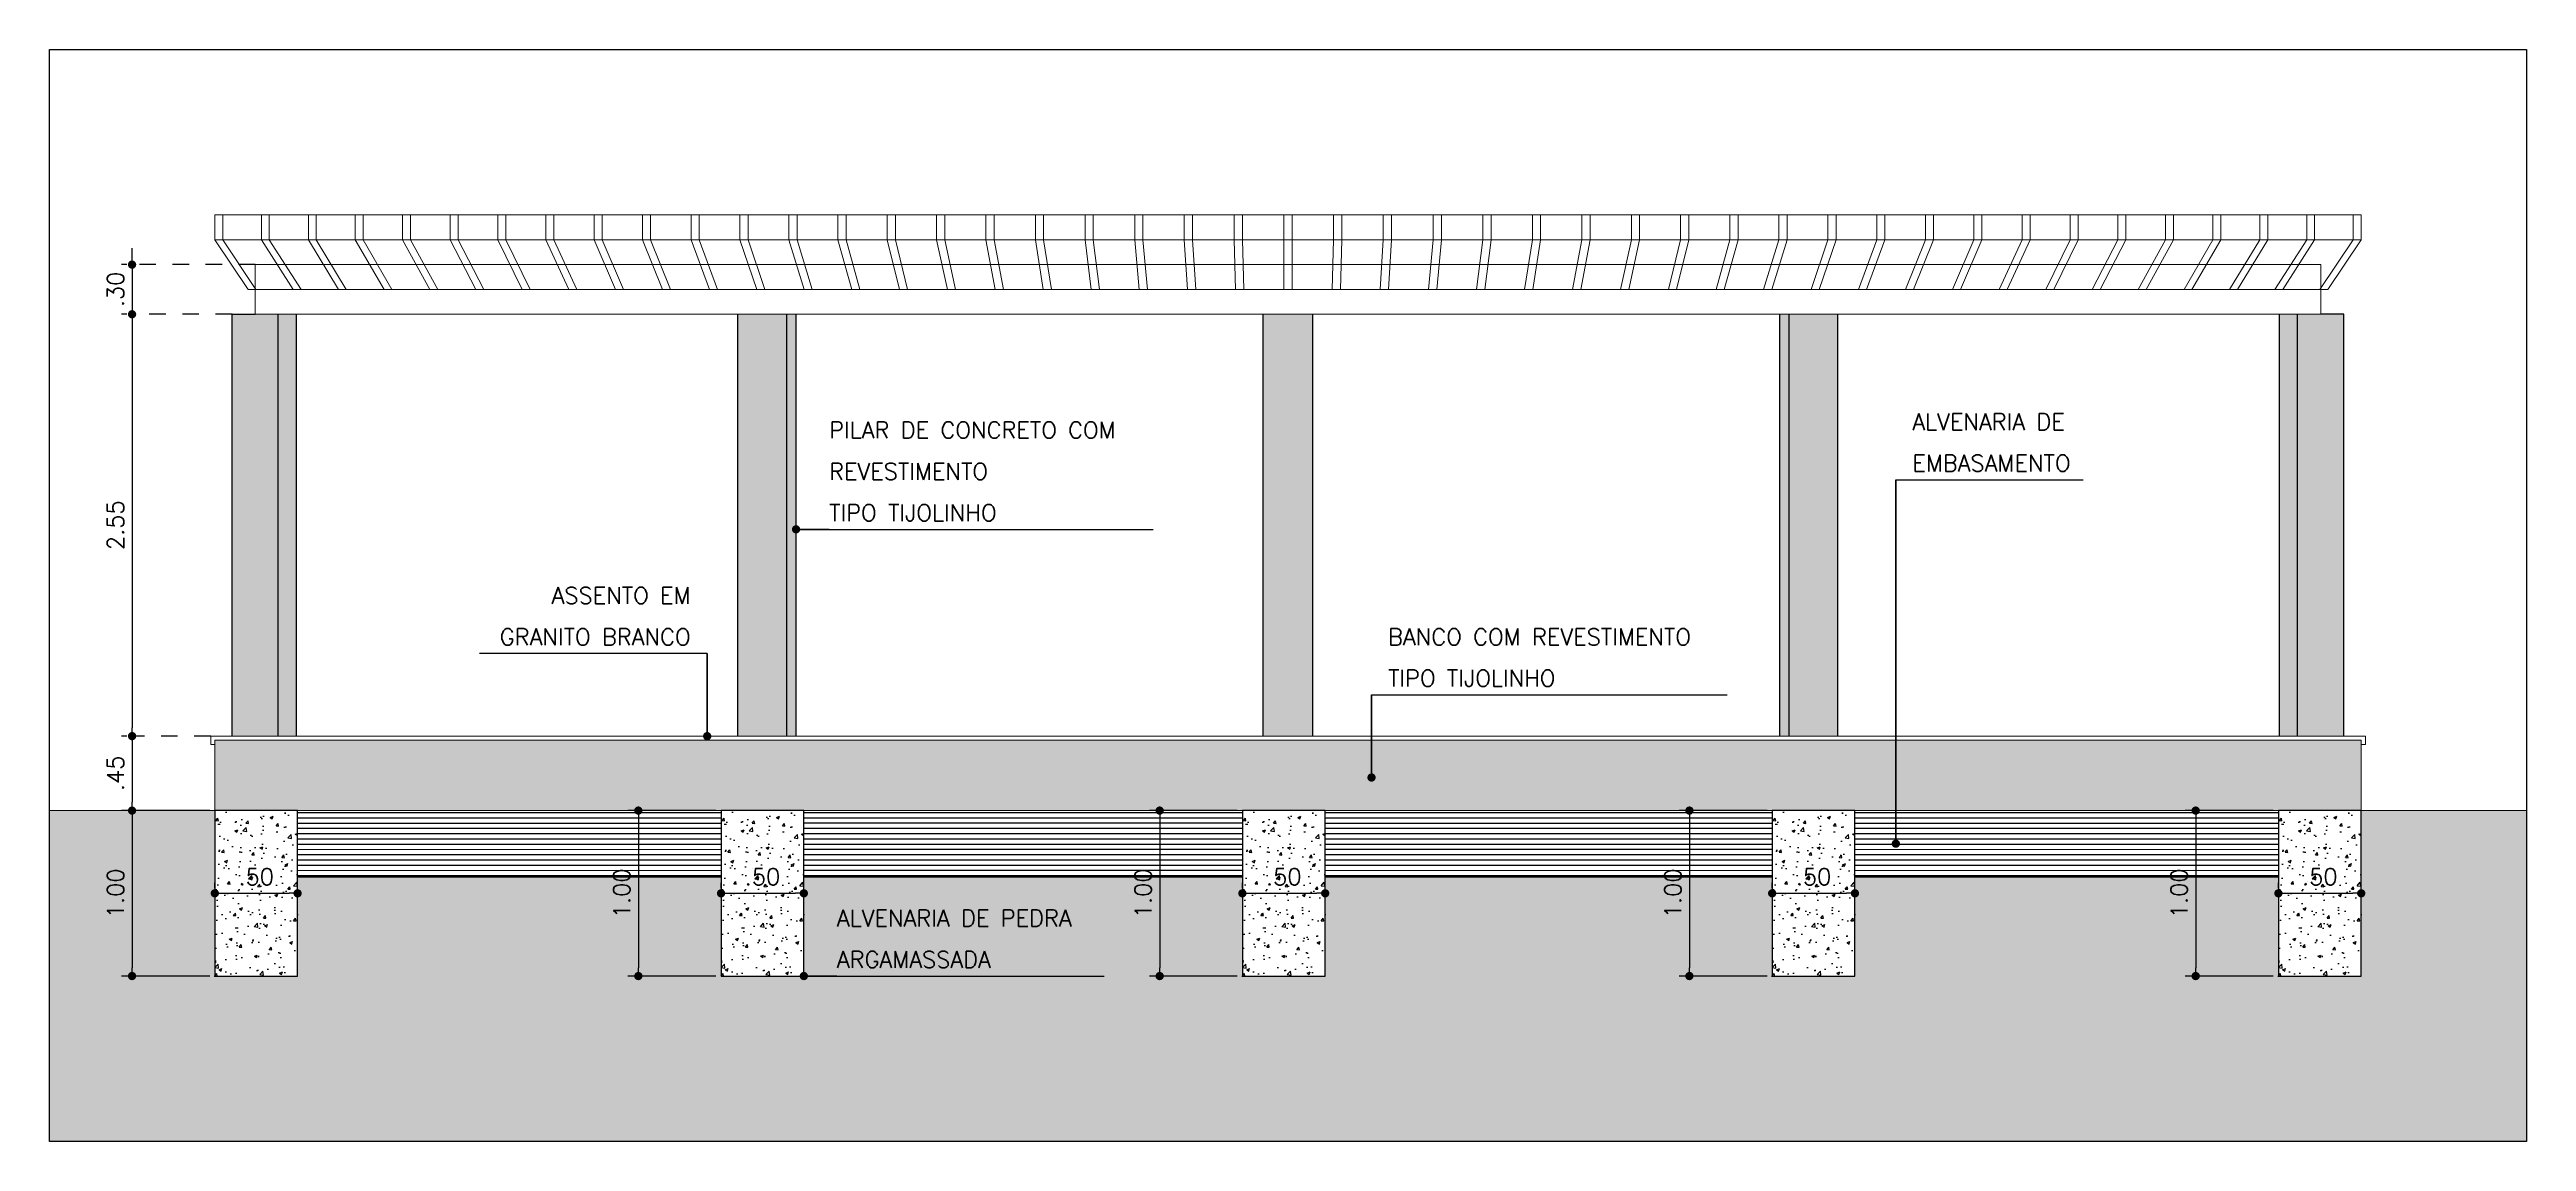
# Model space of a CAD drawing. Extents: x 387222 to 388513, y 9633222 to 9634061.
# Drawn here: x 387673.46 to 387688.43, y 9633426.39 to 9633432.99 of the extents above; entities that cross this region are included whole.
import ezdxf

# ---------------------------------------------------------------- set-up
doc = ezdxf.new("R2010")
doc.units = 0
doc.header["$LTSCALE"] = 0.049213
doc.header["$PDSIZE"] = -2.5
doc.linetypes.add('ACAD_PROJEÇÃO', pattern=[0.2, 0.1, -0.1])
doc.layers.get('Defpoints').update_dxf_attribs({"color": 8})
for name, color, linetype in [('AI-Cotas', 12, 'Continuous'), ('ARQ_VISTA01', 7, 'Continuous'), ('BANCO', 2, 'Continuous'), ('HACH', 8, 'Continuous'), ('HATCH CINZA SÓLIDO', 9, 'Continuous'), ('P6', 4, 'Continuous'), ('PROJEÇÃO', 8, 'ACAD_PROJEÇÃO')]:
    doc.layers.add(name, color=color, linetype=linetype)
doc.layers.add('PERGOLA', color=2, linetype='Continuous', lineweight=13)
doc.layers.add('VIGA', color=6, linetype='Continuous', lineweight=13)
doc.styles.add('RS50', font='romans.shx', dxfattribs={"height": 0.1})
doc.dimstyles.new('Cota 50', dxfattribs={"dimscale": 0.05, "dimtxt": 0.1, "dimasz": 1, "dimexe": 1.25, "dimexo": 0.625, "dimgap": 1, "dimtad": 1, "dimzin": 4, "dimdsep": 46, "dimtxsty": 'RS50', "dimblk": 'DOT', "dimcen": 0.1, "dimclrd": 12, "dimclre": 12, "dimclrt": 2, "dimadec": 0, "dimazin": 0, "dimtfac": 1, "dimtix": 1, "dimtmove": 0, "dimatfit": 3, "dimldrblk": 'DOT', "dimfxl": 1.25, "dimarcsym": 0})

# ---------------------------------------------------------------- blocks, each defined once
blk = doc.blocks.new('_Dot')
at = {"color": 0, "linetype": 'ByBlock', "lineweight": -2}
blk.add_line((-0.5, 0), (-1, 0), dxfattribs=at)
at = {"color": 0, "linetype": 'ByBlock', "const_width": 0.5}
blk.add_lwpolyline([(-0.25, 0, 1), (0.25, 0, 1)], format="xyb", close=True, dxfattribs=at)
blk = doc.blocks.new('*D255')
at = {"layer": 'AI-Cotas', "color": 12, "lineweight": -2, "transparency": 16777216}
for p, q in [((387673.931, 9633431.689), (387673.899, 9633431.689)), ((387673.962, 9633431.739), (387673.962, 9633431.789)), ((387673.962, 9633431.689), (387673.962, 9633431.389)), ((387673.931, 9633431.389), (387673.899, 9633431.389)), ((387673.962, 9633431.339), (387673.962, 9633431.289))]:
    blk.add_line(p, q, dxfattribs=at)
at = {"layer": 'Defpoints', "color": 0, "transparency": 16777216}
for p in [(387673.962, 9633431.689), (387673.962, 9633431.389), (387673.962, 9633431.389)]:
    blk.add_point(p, dxfattribs=at)
at = {"layer": 'AI-Cotas', "color": 12, "lineweight": -2, "transparency": 16777216, "xscale": 0.05, "yscale": 0.05, "zscale": 0.05}
for p, rotation in [((387673.962, 9633431.689), 270), ((387673.962, 9633431.389), 90)]:
    blk.add_blockref('_Dot', p, dxfattribs=dict(at, rotation=rotation))
at = {"layer": 'AI-Cotas', "color": 2, "transparency": 16777216, "insert": (387673.862, 9633431.539), "char_height": 0.1, "attachment_point": 5, "rotation": 90, "style": 'RS50'}
blk.add_mtext('.30', dxfattribs=at)
blk = doc.blocks.new('*D256')
at = {"layer": 'AI-Cotas', "color": 12, "lineweight": -2, "transparency": 16777216}
for p, q in [((387673.931, 9633431.389), (387673.899, 9633431.389)), ((387673.962, 9633431.339), (387673.962, 9633428.889)), ((387673.931, 9633428.839), (387673.899, 9633428.839))]:
    blk.add_line(p, q, dxfattribs=at)
at = {"layer": 'Defpoints', "color": 0, "transparency": 16777216}
for p in [(387673.962, 9633431.389), (387673.962, 9633428.839), (387673.962, 9633428.839)]:
    blk.add_point(p, dxfattribs=at)
at = {"layer": 'AI-Cotas', "color": 12, "lineweight": -2, "transparency": 16777216, "xscale": 0.05, "yscale": 0.05, "zscale": 0.05}
for p, rotation in [((387673.962, 9633431.389), 90), ((387673.962, 9633428.839), 270)]:
    blk.add_blockref('_Dot', p, dxfattribs=dict(at, rotation=rotation))
at = {"layer": 'AI-Cotas', "color": 2, "transparency": 16777216, "insert": (387673.862, 9633430.114), "char_height": 0.1, "attachment_point": 5, "rotation": 90, "style": 'RS50'}
blk.add_mtext('2.55', dxfattribs=at)
blk = doc.blocks.new('*D257')
at = {"layer": 'AI-Cotas', "color": 12, "lineweight": -2, "transparency": 16777216}
for p, q in [((387673.931, 9633428.839), (387673.899, 9633428.839)), ((387673.962, 9633428.789), (387673.962, 9633428.439)), ((387673.931, 9633428.389), (387673.899, 9633428.389))]:
    blk.add_line(p, q, dxfattribs=at)
at = {"layer": 'Defpoints', "color": 0, "transparency": 16777216}
for p in [(387673.962, 9633428.839), (387673.962, 9633428.389), (387673.962, 9633428.389)]:
    blk.add_point(p, dxfattribs=at)
at = {"layer": 'AI-Cotas', "color": 12, "lineweight": -2, "transparency": 16777216, "xscale": 0.05, "yscale": 0.05, "zscale": 0.05}
for p, rotation in [((387673.962, 9633428.839), 90), ((387673.962, 9633428.389), 270)]:
    blk.add_blockref('_Dot', p, dxfattribs=dict(at, rotation=rotation))
at = {"layer": 'AI-Cotas', "color": 2, "transparency": 16777216, "insert": (387673.862, 9633428.614), "char_height": 0.1, "attachment_point": 5, "rotation": 90, "style": 'RS50'}
blk.add_mtext('.45', dxfattribs=at)
blk = doc.blocks.new('*D637')
at = {"layer": 'AI-Cotas', "color": 12, "lineweight": -2, "transparency": 16777216}
for p, q in [((387674.431, 9633428.389), (387673.899, 9633428.389)), ((387673.962, 9633428.339), (387673.962, 9633427.439)), ((387674.431, 9633427.389), (387673.899, 9633427.389))]:
    blk.add_line(p, q, dxfattribs=at)
at = {"layer": 'Defpoints', "color": 0, "transparency": 16777216}
for p in [(387674.462, 9633428.389), (387673.962, 9633427.389), (387674.462, 9633427.389)]:
    blk.add_point(p, dxfattribs=at)
at = {"layer": 'AI-Cotas', "color": 12, "lineweight": -2, "transparency": 16777216, "xscale": 0.05, "yscale": 0.05, "zscale": 0.05}
for p, rotation in [((387673.962, 9633428.389), 90), ((387673.962, 9633427.389), 270)]:
    blk.add_blockref('_Dot', p, dxfattribs=dict(at, rotation=rotation))
at = {"layer": 'AI-Cotas', "color": 2, "transparency": 16777216, "insert": (387673.862, 9633427.889), "char_height": 0.1, "attachment_point": 5, "rotation": 90, "style": 'RS50'}
blk.add_mtext('1.00', dxfattribs=at)
blk = doc.blocks.new('*D638')
at = {"layer": 'AI-Cotas', "color": 12, "lineweight": -2, "transparency": 16777216}
for p, q in [((387674.462, 9633427.92), (387674.462, 9633427.952)), ((387674.962, 9633427.92), (387674.962, 9633427.952)), ((387674.512, 9633427.889), (387674.912, 9633427.889))]:
    blk.add_line(p, q, dxfattribs=at)
at = {"layer": 'Defpoints', "color": 0, "transparency": 16777216}
for p in [(387674.462, 9633427.889), (387674.962, 9633427.889), (387674.962, 9633427.889)]:
    blk.add_point(p, dxfattribs=at)
at = {"layer": 'AI-Cotas', "color": 12, "lineweight": -2, "transparency": 16777216, "xscale": 0.05, "yscale": 0.05, "zscale": 0.05, "rotation": 180}
blk.add_blockref('_Dot', (387674.462, 9633427.889), dxfattribs=at)
at = {"layer": 'AI-Cotas', "color": 12, "lineweight": -2, "transparency": 16777216, "xscale": 0.05, "yscale": 0.05, "zscale": 0.05}
blk.add_blockref('_Dot', (387674.962, 9633427.889), dxfattribs=at)
at = {"layer": 'AI-Cotas', "color": 2, "transparency": 16777216, "insert": (387674.712, 9633427.989), "char_height": 0.1, "attachment_point": 5, "style": 'RS50'}
blk.add_mtext('.50', dxfattribs=at)
blk = doc.blocks.new('*D639')
at = {"layer": 'AI-Cotas', "color": 12, "lineweight": -2, "transparency": 16777216}
for p, q in [((387677.49, 9633428.389), (387676.958, 9633428.389)), ((387677.021, 9633428.339), (387677.021, 9633427.439)), ((387677.49, 9633427.389), (387676.958, 9633427.389))]:
    blk.add_line(p, q, dxfattribs=at)
at = {"layer": 'Defpoints', "color": 0, "transparency": 16777216}
for p in [(387677.521, 9633428.389), (387677.021, 9633427.389), (387677.521, 9633427.389)]:
    blk.add_point(p, dxfattribs=at)
at = {"layer": 'AI-Cotas', "color": 12, "lineweight": -2, "transparency": 16777216, "xscale": 0.05, "yscale": 0.05, "zscale": 0.05}
for p, rotation in [((387677.021, 9633428.389), 90), ((387677.021, 9633427.389), 270)]:
    blk.add_blockref('_Dot', p, dxfattribs=dict(at, rotation=rotation))
at = {"layer": 'AI-Cotas', "color": 2, "transparency": 16777216, "insert": (387676.921, 9633427.889), "char_height": 0.1, "attachment_point": 5, "rotation": 90, "style": 'RS50'}
blk.add_mtext('1.00', dxfattribs=at)
blk = doc.blocks.new('*D640')
at = {"layer": 'AI-Cotas', "color": 12, "lineweight": -2, "transparency": 16777216}
for p, q in [((387677.521, 9633427.92), (387677.521, 9633427.952)), ((387678.021, 9633427.92), (387678.021, 9633427.952)), ((387677.571, 9633427.889), (387677.971, 9633427.889))]:
    blk.add_line(p, q, dxfattribs=at)
at = {"layer": 'Defpoints', "color": 0, "transparency": 16777216}
for p in [(387677.521, 9633427.889), (387678.021, 9633427.889), (387678.021, 9633427.889)]:
    blk.add_point(p, dxfattribs=at)
at = {"layer": 'AI-Cotas', "color": 12, "lineweight": -2, "transparency": 16777216, "xscale": 0.05, "yscale": 0.05, "zscale": 0.05, "rotation": 180}
blk.add_blockref('_Dot', (387677.521, 9633427.889), dxfattribs=at)
at = {"layer": 'AI-Cotas', "color": 12, "lineweight": -2, "transparency": 16777216, "xscale": 0.05, "yscale": 0.05, "zscale": 0.05}
blk.add_blockref('_Dot', (387678.021, 9633427.889), dxfattribs=at)
at = {"layer": 'AI-Cotas', "color": 2, "transparency": 16777216, "insert": (387677.771, 9633427.989), "char_height": 0.1, "attachment_point": 5, "style": 'RS50'}
blk.add_mtext('.50', dxfattribs=at)
blk = doc.blocks.new('*D641')
at = {"layer": 'AI-Cotas', "color": 12, "lineweight": -2, "transparency": 16777216}
for p, q in [((387680.64, 9633428.389), (387680.109, 9633428.389)), ((387680.171, 9633428.339), (387680.171, 9633427.439)), ((387680.64, 9633427.389), (387680.109, 9633427.389))]:
    blk.add_line(p, q, dxfattribs=at)
at = {"layer": 'Defpoints', "color": 0, "transparency": 16777216}
for p in [(387680.671, 9633428.389), (387680.171, 9633427.389), (387680.671, 9633427.389)]:
    blk.add_point(p, dxfattribs=at)
at = {"layer": 'AI-Cotas', "color": 12, "lineweight": -2, "transparency": 16777216, "xscale": 0.05, "yscale": 0.05, "zscale": 0.05}
for p, rotation in [((387680.171, 9633428.389), 90), ((387680.171, 9633427.389), 270)]:
    blk.add_blockref('_Dot', p, dxfattribs=dict(at, rotation=rotation))
at = {"layer": 'AI-Cotas', "color": 2, "transparency": 16777216, "insert": (387680.071, 9633427.889), "char_height": 0.1, "attachment_point": 5, "rotation": 90, "style": 'RS50'}
blk.add_mtext('1.00', dxfattribs=at)
blk = doc.blocks.new('*D642')
at = {"layer": 'AI-Cotas', "color": 12, "lineweight": -2, "transparency": 16777216}
for p, q in [((387680.671, 9633427.92), (387680.671, 9633427.952)), ((387681.171, 9633427.92), (387681.171, 9633427.952)), ((387680.721, 9633427.889), (387681.121, 9633427.889))]:
    blk.add_line(p, q, dxfattribs=at)
at = {"layer": 'Defpoints', "color": 0, "transparency": 16777216}
for p in [(387680.671, 9633427.889), (387681.171, 9633427.889), (387681.171, 9633427.889)]:
    blk.add_point(p, dxfattribs=at)
at = {"layer": 'AI-Cotas', "color": 12, "lineweight": -2, "transparency": 16777216, "xscale": 0.05, "yscale": 0.05, "zscale": 0.05, "rotation": 180}
blk.add_blockref('_Dot', (387680.671, 9633427.889), dxfattribs=at)
at = {"layer": 'AI-Cotas', "color": 12, "lineweight": -2, "transparency": 16777216, "xscale": 0.05, "yscale": 0.05, "zscale": 0.05}
blk.add_blockref('_Dot', (387681.171, 9633427.889), dxfattribs=at)
at = {"layer": 'AI-Cotas', "color": 2, "transparency": 16777216, "insert": (387680.921, 9633427.989), "char_height": 0.1, "attachment_point": 5, "style": 'RS50'}
blk.add_mtext('.50', dxfattribs=at)
blk = doc.blocks.new('*D643')
at = {"layer": 'AI-Cotas', "color": 12, "lineweight": -2, "transparency": 16777216}
for p, q in [((387683.841, 9633428.389), (387683.309, 9633428.389)), ((387683.372, 9633428.339), (387683.372, 9633427.439)), ((387683.841, 9633427.389), (387683.309, 9633427.389))]:
    blk.add_line(p, q, dxfattribs=at)
at = {"layer": 'Defpoints', "color": 0, "transparency": 16777216}
for p in [(387683.872, 9633428.389), (387683.372, 9633427.389), (387683.872, 9633427.389)]:
    blk.add_point(p, dxfattribs=at)
at = {"layer": 'AI-Cotas', "color": 12, "lineweight": -2, "transparency": 16777216, "xscale": 0.05, "yscale": 0.05, "zscale": 0.05}
for p, rotation in [((387683.372, 9633428.389), 90), ((387683.372, 9633427.389), 270)]:
    blk.add_blockref('_Dot', p, dxfattribs=dict(at, rotation=rotation))
at = {"layer": 'AI-Cotas', "color": 2, "transparency": 16777216, "insert": (387683.272, 9633427.889), "char_height": 0.1, "attachment_point": 5, "rotation": 90, "style": 'RS50'}
blk.add_mtext('1.00', dxfattribs=at)
blk = doc.blocks.new('*D644')
at = {"layer": 'AI-Cotas', "color": 12, "lineweight": -2, "transparency": 16777216}
for p, q in [((387683.872, 9633427.92), (387683.872, 9633427.952)), ((387684.372, 9633427.92), (387684.372, 9633427.952)), ((387683.922, 9633427.889), (387684.322, 9633427.889))]:
    blk.add_line(p, q, dxfattribs=at)
at = {"layer": 'Defpoints', "color": 0, "transparency": 16777216}
for p in [(387683.872, 9633427.889), (387684.372, 9633427.889), (387684.372, 9633427.889)]:
    blk.add_point(p, dxfattribs=at)
at = {"layer": 'AI-Cotas', "color": 12, "lineweight": -2, "transparency": 16777216, "xscale": 0.05, "yscale": 0.05, "zscale": 0.05, "rotation": 180}
blk.add_blockref('_Dot', (387683.872, 9633427.889), dxfattribs=at)
at = {"layer": 'AI-Cotas', "color": 12, "lineweight": -2, "transparency": 16777216, "xscale": 0.05, "yscale": 0.05, "zscale": 0.05}
blk.add_blockref('_Dot', (387684.372, 9633427.889), dxfattribs=at)
at = {"layer": 'AI-Cotas', "color": 2, "transparency": 16777216, "insert": (387684.122, 9633427.989), "char_height": 0.1, "attachment_point": 5, "style": 'RS50'}
blk.add_mtext('.50', dxfattribs=at)
blk = doc.blocks.new('*D645')
at = {"layer": 'AI-Cotas', "color": 12, "lineweight": -2, "transparency": 16777216}
for p, q in [((387686.9, 9633428.389), (387686.368, 9633428.389)), ((387686.431, 9633428.339), (387686.431, 9633427.439)), ((387686.9, 9633427.389), (387686.368, 9633427.389))]:
    blk.add_line(p, q, dxfattribs=at)
at = {"layer": 'Defpoints', "color": 0, "transparency": 16777216}
for p in [(387686.931, 9633428.389), (387686.431, 9633427.389), (387686.931, 9633427.389)]:
    blk.add_point(p, dxfattribs=at)
at = {"layer": 'AI-Cotas', "color": 12, "lineweight": -2, "transparency": 16777216, "xscale": 0.05, "yscale": 0.05, "zscale": 0.05}
for p, rotation in [((387686.431, 9633428.389), 90), ((387686.431, 9633427.389), 270)]:
    blk.add_blockref('_Dot', p, dxfattribs=dict(at, rotation=rotation))
at = {"layer": 'AI-Cotas', "color": 2, "transparency": 16777216, "insert": (387686.331, 9633427.889), "char_height": 0.1, "attachment_point": 5, "rotation": 90, "style": 'RS50'}
blk.add_mtext('1.00', dxfattribs=at)
blk = doc.blocks.new('*D646')
at = {"layer": 'AI-Cotas', "color": 12, "lineweight": -2, "transparency": 16777216}
for p, q in [((387686.931, 9633427.92), (387686.931, 9633427.952)), ((387687.431, 9633427.92), (387687.431, 9633427.952)), ((387686.981, 9633427.889), (387687.381, 9633427.889))]:
    blk.add_line(p, q, dxfattribs=at)
at = {"layer": 'Defpoints', "color": 0, "transparency": 16777216}
for p in [(387686.931, 9633427.889), (387687.431, 9633427.889), (387687.431, 9633427.889)]:
    blk.add_point(p, dxfattribs=at)
at = {"layer": 'AI-Cotas', "color": 12, "lineweight": -2, "transparency": 16777216, "xscale": 0.05, "yscale": 0.05, "zscale": 0.05, "rotation": 180}
blk.add_blockref('_Dot', (387686.931, 9633427.889), dxfattribs=at)
at = {"layer": 'AI-Cotas', "color": 12, "lineweight": -2, "transparency": 16777216, "xscale": 0.05, "yscale": 0.05, "zscale": 0.05}
blk.add_blockref('_Dot', (387687.431, 9633427.889), dxfattribs=at)
at = {"layer": 'AI-Cotas', "color": 2, "transparency": 16777216, "insert": (387687.181, 9633427.989), "char_height": 0.1, "attachment_point": 5, "style": 'RS50'}
blk.add_mtext('.50', dxfattribs=at)

msp = doc.modelspace()

# ---------------------------------------------------------------- hatches: boundary and pattern name
at = {"layer": 'ARQ_VISTA01'}
h = msp.add_hatch(dxfattribs=at)
h.set_pattern_fill('AR-B816C', color=256, scale=0.0005)
h.paths.add_polyline_path([(387674.845, 9633431.389), (387674.706, 9633431.389), (387674.566, 9633431.389), (387674.566, 9633428.839), (387674.845, 9633428.839)])
h.paths.add_polyline_path([(387674.955, 9633431.389), (387674.845, 9633431.389), (387674.845, 9633428.839), (387674.955, 9633428.839)])
h.paths.add_polyline_path([(387677.918, 9633431.389), (387677.623, 9633431.389), (387677.623, 9633428.839), (387677.918, 9633428.839)])
h.paths.add_polyline_path([(387677.974, 9633431.389), (387677.918, 9633431.389), (387677.918, 9633428.839), (387677.974, 9633428.839)])
h.paths.add_polyline_path([(387681.096, 9633431.389), (387680.796, 9633431.389), (387680.796, 9633428.839), (387681.096, 9633428.839)])
h.paths.add_polyline_path([(387683.975, 9633431.389), (387683.919, 9633431.389), (387683.919, 9633428.839), (387683.975, 9633428.839)])
h.paths.add_polyline_path([(387684.269, 9633431.389), (387683.975, 9633431.389), (387683.975, 9633428.839), (387684.269, 9633428.839)])
h.paths.add_polyline_path([(387687.047, 9633431.389), (387686.938, 9633431.389), (387686.938, 9633428.839), (387687.047, 9633428.839)])
h.paths.add_polyline_path([(387687.327, 9633431.389), (387687.187, 9633431.389), (387687.047, 9633431.389), (387687.047, 9633428.839), (387687.327, 9633428.839)])
h = msp.add_hatch(dxfattribs=at)
h.set_pattern_fill('AR-B816C', color=256, scale=0.0005)
h.paths.add_polyline_path([(387687.431, 9633428.814), (387674.462, 9633428.814), (387674.462, 9633428.389), (387687.431, 9633428.389)])
at = {"layer": 'HACH'}
h = msp.add_hatch(dxfattribs=at)
h.set_pattern_fill('AR-PARQ1', color=256, scale=0.001, angle=45)
h.set_pattern_definition([(135, (0, 0), (-0.431052293811, 3e-17), [0.3048, -0.3048]), (135, (0.03592, 0.03592), (-0.431052293811, 3e-17), [0.3048, -0.3048]), (135, (0.07184, 0.07184), (-0.431052293811, 3e-17), [0.3048, -0.3048]), (135, (0.10776, 0.10776), (-0.431052293811, 3e-17), [0.3048, -0.3048]), (135, (0.14368, 0.14368), (-0.431052293811, 3e-17), [0.3048, -0.3048]), (135, (0.1796, 0.1796), (-0.431052293811, 3e-17), [0.3048, -0.3048]), (135, (0.21553, 0.21553), (-0.431052293811, 3e-17), [0.3048, -0.3048]), (45, (-0.21553, 0.21553), (0.431052293811, -3e-17), [0.3048, -0.3048]), (45, (-0.25145, 0.25145), (0.431052293811, -3e-17), [0.3048, -0.3048]), (45, (-0.28737, 0.28737), (0.431052293811, -3e-17), [0.3048, -0.3048]), (45, (-0.3233, 0.3233), (0.431052293811, -3e-17), [0.3048, -0.3048]), (45, (-0.3592, 0.3592), (0.431052293811, -3e-17), [0.3048, -0.3048]), (45, (-0.39513, 0.39513), (0.431052293811, -3e-17), [0.3048, -0.3048]), (45, (-0.43105, 0.43105), (0.431052293811, -3e-17), [0.3048, -0.3048])])
h.paths.add_polyline_path([(387688.43, 9633428.389), (387687.431, 9633428.389), (387687.431, 9633427.389), (387686.931, 9633427.389), (387686.931, 9633427.989), (387684.372, 9633427.989), (387684.372, 9633427.389), (387683.872, 9633427.389), (387683.872, 9633427.989), (387681.171, 9633427.989), (387681.171, 9633427.389), (387680.671, 9633427.389), (387680.671, 9633427.989), (387678.021, 9633427.989), (387678.021, 9633427.389), (387677.521, 9633427.389), (387677.521, 9633427.989), (387674.962, 9633427.989), (387674.962, 9633427.389), (387674.462, 9633427.389), (387674.462, 9633428.389), (387673.463, 9633428.389), (387673.463, 9633426.389), (387688.43, 9633426.389)])
at = {"layer": 'HATCH CINZA SÓLIDO'}
h = msp.add_hatch(dxfattribs=at)
h.set_pattern_fill('AR-CONC', color=256, scale=0.001, style=0)
h.set_pattern_definition([(50, (387674.46192, 9633427.3891), (0.182185, -0.01594), [0.01905, -0.20955]), (355, (387674.46192, 9633427.3891), (-0.035243, 0.191057), [0.01524, -0.16764]), (100.451, (387674.4771, 9633427.38778), (0.146943, 0.175117), [0.01619, -0.17809]), (46.184, (387674.46192, 9633427.4399), (0.27108, -0.04204), [0.028575, -0.314325]), (96.636, (387674.4845, 9633427.4364), (0.237404, 0.247426), [0.024285, -0.267135]), (351.184, (387674.46192, 9633427.4399), (0.237405, 0.247425), [0.02286, -0.25146]), (21, (387674.48732, 9633427.4272), (0.151615, -0.102266), [0.01905, -0.20955]), (326, (387674.48732, 9633427.4272), (0.061802, 0.184188), [0.01524, -0.16764]), (71.451, (387674.49995, 9633427.41868), (0.213416, 0.081923), [0.01619, -0.17809]), (37.5, (387674.46192, 9633427.389106), (0.0030886, 0.084555), [0, -0.165608, 0, -0.17018, 0, -0.168275]), (7.5, (387674.46192, 9633427.38911), (0.06682, 0.1001806), [0, -0.097028, 0, -0.161798, 0, -0.064135]), (327.5, (387674.40528, 9633427.389106), (0.1355906, -0.0057287), [0, -0.0635, 0, -0.19812, 0, -0.26289]), (317.5, (387674.37988, 9633427.38911), (0.148129, 0.025426), [0, -0.08255, 0, -0.131572, 0, -0.18669])])
h.paths.add_polyline_path([(387674.962, 9633428.389), (387674.462, 9633428.389), (387674.462, 9633427.389), (387674.962, 9633427.389)])
h = msp.add_hatch(dxfattribs=at)
h.set_pattern_fill('ANSI31', color=256, scale=0.01, angle=315)
h.paths.add_polyline_path([(387677.521, 9633428.389), (387674.962, 9633428.389), (387674.962, 9633427.989), (387677.521, 9633427.989)])
h.paths.add_polyline_path([(387680.671, 9633428.389), (387678.021, 9633428.389), (387678.021, 9633427.989), (387680.671, 9633427.989)])
h.paths.add_polyline_path([(387683.872, 9633428.389), (387681.171, 9633428.389), (387681.171, 9633427.989), (387683.872, 9633427.989)])
h.paths.add_polyline_path([(387686.931, 9633428.389), (387684.372, 9633428.389), (387684.372, 9633427.989), (387686.931, 9633427.989)])
h = msp.add_hatch(dxfattribs=at)
h.set_pattern_fill('AR-CONC', color=256, scale=0.001, style=0)
h.set_pattern_definition([(50, (387677.52083, 9633427.3891), (0.182185, -0.01594), [0.01905, -0.20955]), (355, (387677.52083, 9633427.3891), (-0.035243, 0.191057), [0.01524, -0.16764]), (100.451, (387677.53602, 9633427.38778), (0.146943, 0.175117), [0.01619, -0.17809]), (46.184, (387677.52083, 9633427.4399), (0.27108, -0.04204), [0.028575, -0.314325]), (96.636, (387677.54342, 9633427.4364), (0.237404, 0.247426), [0.024285, -0.267135]), (351.184, (387677.52083, 9633427.4399), (0.237405, 0.247425), [0.02286, -0.25146]), (21, (387677.54623, 9633427.4272), (0.151615, -0.102266), [0.01905, -0.20955]), (326, (387677.54623, 9633427.4272), (0.061802, 0.184188), [0.01524, -0.16764]), (71.451, (387677.55887, 9633427.41868), (0.213416, 0.081923), [0.01619, -0.17809]), (37.5, (387677.520833, 9633427.389106), (0.0030886, 0.084555), [0, -0.165608, 0, -0.17018, 0, -0.168275]), (7.5, (387677.52083, 9633427.38911), (0.06682, 0.1001806), [0, -0.097028, 0, -0.161798, 0, -0.064135]), (327.5, (387677.46419, 9633427.389106), (0.1355906, -0.0057287), [0, -0.0635, 0, -0.19812, 0, -0.26289]), (317.5, (387677.43879, 9633427.38911), (0.148129, 0.025426), [0, -0.08255, 0, -0.131572, 0, -0.18669])])
h.paths.add_polyline_path([(387678.021, 9633428.389), (387677.521, 9633428.389), (387677.521, 9633427.389), (387678.021, 9633427.389)])
h = msp.add_hatch(dxfattribs=at)
h.set_pattern_fill('AR-CONC', color=256, scale=0.001, style=0)
h.set_pattern_definition([(50, (387680.67115, 9633427.3891), (0.182185, -0.01594), [0.01905, -0.20955]), (355, (387680.67115, 9633427.3891), (-0.035243, 0.191057), [0.01524, -0.16764]), (100.451, (387680.68634, 9633427.38778), (0.146943, 0.175117), [0.01619, -0.17809]), (46.184, (387680.67115, 9633427.4399), (0.27108, -0.04204), [0.028575, -0.314325]), (96.636, (387680.69374, 9633427.4364), (0.237404, 0.247426), [0.024285, -0.267135]), (351.184, (387680.67115, 9633427.4399), (0.237405, 0.247425), [0.02286, -0.25146]), (21, (387680.69655, 9633427.4272), (0.151615, -0.102266), [0.01905, -0.20955]), (326, (387680.69655, 9633427.4272), (0.061802, 0.184188), [0.01524, -0.16764]), (71.451, (387680.70919, 9633427.41868), (0.213416, 0.081923), [0.01619, -0.17809]), (37.5, (387680.671154, 9633427.389106), (0.0030886, 0.084555), [0, -0.165608, 0, -0.17018, 0, -0.168275]), (7.5, (387680.67115, 9633427.38911), (0.06682, 0.1001806), [0, -0.097028, 0, -0.161798, 0, -0.064135]), (327.5, (387680.61451, 9633427.389106), (0.1355906, -0.0057287), [0, -0.0635, 0, -0.19812, 0, -0.26289]), (317.5, (387680.58911, 9633427.38911), (0.148129, 0.025426), [0, -0.08255, 0, -0.131572, 0, -0.18669])])
h.paths.add_polyline_path([(387681.171, 9633428.389), (387680.671, 9633428.389), (387680.671, 9633427.389), (387681.171, 9633427.389)])
h = msp.add_hatch(dxfattribs=at)
h.set_pattern_fill('AR-CONC', color=256, scale=0.001, style=0)
h.set_pattern_definition([(50, (387683.87197, 9633427.3891), (0.182185, -0.01594), [0.01905, -0.20955]), (355, (387683.87197, 9633427.3891), (-0.035243, 0.191057), [0.01524, -0.16764]), (100.451, (387683.88715, 9633427.38778), (0.146943, 0.175117), [0.01619, -0.17809]), (46.184, (387683.87197, 9633427.4399), (0.27108, -0.04204), [0.028575, -0.314325]), (96.636, (387683.89456, 9633427.4364), (0.237404, 0.247426), [0.024285, -0.267135]), (351.184, (387683.87197, 9633427.4399), (0.237405, 0.247425), [0.02286, -0.25146]), (21, (387683.89737, 9633427.4272), (0.151615, -0.102266), [0.01905, -0.20955]), (326, (387683.89737, 9633427.4272), (0.061802, 0.184188), [0.01524, -0.16764]), (71.451, (387683.91, 9633427.41868), (0.213416, 0.081923), [0.01619, -0.17809]), (37.5, (387683.87197, 9633427.389106), (0.0030886, 0.084555), [0, -0.165608, 0, -0.17018, 0, -0.168275]), (7.5, (387683.87197, 9633427.38911), (0.06682, 0.1001806), [0, -0.097028, 0, -0.161798, 0, -0.064135]), (327.5, (387683.81533, 9633427.389106), (0.1355906, -0.0057287), [0, -0.0635, 0, -0.19812, 0, -0.26289]), (317.5, (387683.78993, 9633427.38911), (0.148129, 0.025426), [0, -0.08255, 0, -0.131572, 0, -0.18669])])
h.paths.add_polyline_path([(387684.372, 9633428.389), (387683.872, 9633428.389), (387683.872, 9633427.389), (387684.372, 9633427.389)])
h = msp.add_hatch(dxfattribs=at)
h.set_pattern_fill('AR-CONC', color=256, scale=0.001, style=0)
h.set_pattern_definition([(50, (387686.93089, 9633427.3891), (0.182185, -0.01594), [0.01905, -0.20955]), (355, (387686.93089, 9633427.3891), (-0.035243, 0.191057), [0.01524, -0.16764]), (100.451, (387686.94607, 9633427.38778), (0.146943, 0.175117), [0.01619, -0.17809]), (46.184, (387686.93089, 9633427.4399), (0.27108, -0.04204), [0.028575, -0.314325]), (96.636, (387686.95348, 9633427.4364), (0.237404, 0.247426), [0.024285, -0.267135]), (351.184, (387686.9309, 9633427.4399), (0.237405, 0.247425), [0.02286, -0.25146]), (21, (387686.95629, 9633427.4272), (0.151615, -0.102266), [0.01905, -0.20955]), (326, (387686.95629, 9633427.4272), (0.061802, 0.184188), [0.01524, -0.16764]), (71.451, (387686.96892, 9633427.41868), (0.213416, 0.081923), [0.01619, -0.17809]), (37.5, (387686.930887, 9633427.389106), (0.0030886, 0.084555), [0, -0.165608, 0, -0.17018, 0, -0.168275]), (7.5, (387686.93089, 9633427.38911), (0.06682, 0.1001806), [0, -0.097028, 0, -0.161798, 0, -0.064135]), (327.5, (387686.874245, 9633427.389106), (0.1355906, -0.0057287), [0, -0.0635, 0, -0.19812, 0, -0.26289]), (317.5, (387686.84884, 9633427.38911), (0.148129, 0.025426), [0, -0.08255, 0, -0.131572, 0, -0.18669])])
h.paths.add_polyline_path([(387687.431, 9633428.389), (387686.931, 9633428.389), (387686.931, 9633427.389), (387687.431, 9633427.389)])

# ---------------------------------------------------------------- linework, layer by layer
at = {"layer": 'AI-Cotas'}
for points in [[(387684.619, 9633430.389), (387684.619, 9633428.189)], [(387678.174, 9633430.089), (387677.974, 9633430.089)], [(387677.437, 9633429.339), (387677.437, 9633428.839)], [(387681.451, 9633429.089), (387681.451, 9633428.589)], [(387678.221, 9633427.389), (387678.021, 9633427.389)]]:
    msp.add_lwpolyline(points, dxfattribs=at)
at = {"layer": 'BANCO'}
for points in [[(387674.462, 9633427.389), (387674.962, 9633427.389), (387674.962, 9633428.389), (387674.462, 9633428.389)], [(387677.521, 9633427.389), (387678.021, 9633427.389), (387678.021, 9633428.389), (387677.521, 9633428.389)], [(387680.671, 9633427.389), (387681.171, 9633427.389), (387681.171, 9633428.389), (387680.671, 9633428.389)], [(387683.872, 9633427.389), (387684.372, 9633427.389), (387684.372, 9633428.389), (387683.872, 9633428.389)], [(387686.931, 9633427.389), (387687.431, 9633427.389), (387687.431, 9633428.389), (387686.931, 9633428.389)]]:
    msp.add_lwpolyline(points, close=True, dxfattribs=at)
for points in [[(387674.962, 9633427.989), (387677.521, 9633427.989)], [(387678.021, 9633427.989), (387680.671, 9633427.989)], [(387681.171, 9633427.989), (387683.872, 9633427.989)], [(387684.372, 9633427.989), (387686.931, 9633427.989)]]:
    msp.add_lwpolyline(points, dxfattribs=at)
at = {"layer": 'Defpoints'}
msp.add_lwpolyline([(387688.43, 9633426.389), (387673.463, 9633426.389), (387673.463, 9633432.989), (387688.43, 9633432.989)], close=True, dxfattribs=at)
at = {"layer": 'P6'}
for p, q in [((387674.845, 9633428.839), (387674.845, 9633431.389)), ((387674.955, 9633428.839), (387674.955, 9633431.389)), ((387677.623, 9633428.839), (387677.623, 9633431.389)), ((387677.918, 9633428.839), (387677.918, 9633431.389)), ((387677.974, 9633428.839), (387677.974, 9633431.389)), ((387680.796, 9633428.839), (387680.796, 9633431.389)), ((387681.096, 9633428.839), (387681.096, 9633431.389)), ((387683.919, 9633428.839), (387683.919, 9633431.389)), ((387683.975, 9633428.839), (387683.975, 9633431.389)), ((387684.269, 9633428.839), (387684.269, 9633431.389)), ((387686.938, 9633428.839), (387686.938, 9633431.389)), ((387687.047, 9633428.839), (387687.047, 9633431.389))]:
    msp.add_line(p, q, dxfattribs=at)
for points in [[(387674.566, 9633428.839), (387674.566, 9633431.389), (387674.706, 9633431.389)], [(387687.327, 9633428.839), (387687.327, 9633431.389), (387687.187, 9633431.389)]]:
    msp.add_lwpolyline(points, dxfattribs=at)
at = {"layer": 'PERGOLA'}
for p, q in [((387674.463, 9633431.989), (387674.463, 9633431.839)), ((387674.51, 9633431.989), (387674.51, 9633431.839)), ((387674.744, 9633431.989), (387674.744, 9633431.839)), ((387674.791, 9633431.989), (387674.791, 9633431.839)), ((387675.027, 9633431.989), (387675.027, 9633431.839)), ((387675.074, 9633431.989), (387675.074, 9633431.839)), ((387675.31, 9633431.989), (387675.31, 9633431.839)), ((387675.358, 9633431.989), (387675.358, 9633431.839)), ((387675.596, 9633431.989), (387675.596, 9633431.839)), ((387675.644, 9633431.989), (387675.644, 9633431.839)), ((387675.883, 9633431.989), (387675.883, 9633431.839)), ((387675.932, 9633431.989), (387675.932, 9633431.839)), ((387676.172, 9633431.989), (387676.172, 9633431.839)), ((387676.22, 9633431.989), (387676.22, 9633431.839)), ((387676.462, 9633431.989), (387676.462, 9633431.839)), ((387676.511, 9633431.989), (387676.511, 9633431.839)), ((387676.754, 9633431.989), (387676.754, 9633431.839)), ((387676.802, 9633431.989), (387676.802, 9633431.839)), ((387677.046, 9633431.989), (387677.046, 9633431.839)), ((387677.095, 9633431.989), (387677.095, 9633431.839)), ((387677.34, 9633431.989), (387677.34, 9633431.839)), ((387677.389, 9633431.989), (387677.389, 9633431.839)), ((387677.635, 9633431.989), (387677.635, 9633431.839)), ((387677.684, 9633431.989), (387677.684, 9633431.839)), ((387677.93, 9633431.989), (387677.93, 9633431.839)), ((387677.98, 9633431.989), (387677.98, 9633431.839)), ((387678.227, 9633431.989), (387678.227, 9633431.839)), ((387678.276, 9633431.989), (387678.276, 9633431.839)), ((387678.524, 9633431.989), (387678.524, 9633431.839)), ((387678.574, 9633431.989), (387678.574, 9633431.839)), ((387678.823, 9633431.989), (387678.823, 9633431.839)), ((387678.872, 9633431.989), (387678.872, 9633431.839)), ((387679.121, 9633431.989), (387679.121, 9633431.839)), ((387679.171, 9633431.989), (387679.171, 9633431.839)), ((387679.42, 9633431.989), (387679.42, 9633431.839)), ((387679.47, 9633431.989), (387679.47, 9633431.839)), ((387679.72, 9633431.989), (387679.72, 9633431.839)), ((387679.77, 9633431.989), (387679.77, 9633431.839)), ((387680.02, 9633431.989), (387680.02, 9633431.839)), ((387680.07, 9633431.989), (387680.07, 9633431.839)), ((387680.32, 9633431.989), (387680.32, 9633431.839)), ((387680.37, 9633431.989), (387680.37, 9633431.839)), ((387680.621, 9633431.989), (387680.621, 9633431.839)), ((387680.671, 9633431.989), (387680.671, 9633431.839)), ((387680.921, 9633431.989), (387680.921, 9633431.539)), ((387680.971, 9633431.989), (387680.971, 9633431.539)), ((387681.222, 9633431.989), (387681.222, 9633431.839)), ((387681.272, 9633431.989), (387681.272, 9633431.839)), ((387681.522, 9633431.989), (387681.522, 9633431.839)), ((387681.572, 9633431.989), (387681.572, 9633431.839)), ((387681.823, 9633431.989), (387681.823, 9633431.839)), ((387681.873, 9633431.989), (387681.873, 9633431.839)), ((387682.123, 9633431.989), (387682.123, 9633431.839)), ((387682.173, 9633431.989), (387682.173, 9633431.839)), ((387682.423, 9633431.989), (387682.423, 9633431.839)), ((387682.472, 9633431.989), (387682.472, 9633431.839)), ((387682.722, 9633431.989), (387682.722, 9633431.839)), ((387682.772, 9633431.989), (387682.772, 9633431.839)), ((387683.021, 9633431.989), (387683.021, 9633431.839)), ((387683.07, 9633431.989), (387683.07, 9633431.839)), ((387683.319, 9633431.989), (387683.319, 9633431.839)), ((387683.368, 9633431.989), (387683.368, 9633431.839)), ((387683.616, 9633431.989), (387683.616, 9633431.839)), ((387683.666, 9633431.989), (387683.666, 9633431.839)), ((387683.913, 9633431.989), (387683.913, 9633431.839)), ((387683.962, 9633431.989), (387683.962, 9633431.839)), ((387684.209, 9633431.989), (387684.209, 9633431.839)), ((387684.258, 9633431.989), (387684.258, 9633431.839)), ((387684.504, 9633431.989), (387684.504, 9633431.839)), ((387684.553, 9633431.989), (387684.553, 9633431.839)), ((387684.798, 9633431.989), (387684.798, 9633431.839)), ((387684.847, 9633431.989), (387684.847, 9633431.839)), ((387685.091, 9633431.989), (387685.091, 9633431.839)), ((387685.139, 9633431.989), (387685.139, 9633431.839)), ((387685.382, 9633431.989), (387685.382, 9633431.839)), ((387685.431, 9633431.989), (387685.431, 9633431.839)), ((387685.673, 9633431.989), (387685.673, 9633431.839)), ((387685.721, 9633431.989), (387685.721, 9633431.839)), ((387685.961, 9633431.989), (387685.961, 9633431.839)), ((387686.009, 9633431.989), (387686.009, 9633431.839)), ((387686.249, 9633431.989), (387686.249, 9633431.839)), ((387686.297, 9633431.989), (387686.297, 9633431.839)), ((387686.534, 9633431.989), (387686.534, 9633431.839)), ((387686.582, 9633431.989), (387686.582, 9633431.839)), ((387686.819, 9633431.989), (387686.819, 9633431.839)), ((387686.866, 9633431.989), (387686.866, 9633431.839)), ((387687.102, 9633431.989), (387687.102, 9633431.839)), ((387687.149, 9633431.989), (387687.149, 9633431.839)), ((387687.383, 9633431.989), (387687.383, 9633431.839)), ((387687.43, 9633431.989), (387687.43, 9633431.839))]:
    msp.add_line(p, q, dxfattribs=at)
for points in [[(387674.463, 9633431.989), (387687.43, 9633431.989)], [(387674.463, 9633431.839), (387687.43, 9633431.839)], [(387674.664, 9633431.539), (387674.463, 9633431.839)], [(387674.71, 9633431.539), (387674.51, 9633431.839)], [(387674.936, 9633431.539), (387674.744, 9633431.839)], [(387674.983, 9633431.539), (387674.791, 9633431.839)], [(387675.209, 9633431.539), (387675.027, 9633431.839)], [(387675.256, 9633431.539), (387675.074, 9633431.839)], [(387675.485, 9633431.539), (387675.31, 9633431.839)], [(387675.532, 9633431.539), (387675.358, 9633431.839)], [(387675.762, 9633431.539), (387675.596, 9633431.839)], [(387675.809, 9633431.539), (387675.644, 9633431.839)], [(387676.04, 9633431.539), (387675.883, 9633431.839)], [(387676.088, 9633431.539), (387675.932, 9633431.839)], [(387676.32, 9633431.539), (387676.172, 9633431.839)], [(387676.368, 9633431.539), (387676.22, 9633431.839)], [(387676.601, 9633431.539), (387676.462, 9633431.839)], [(387676.649, 9633431.539), (387676.511, 9633431.839)], [(387676.883, 9633431.539), (387676.754, 9633431.839)], [(387676.932, 9633431.539), (387676.802, 9633431.839)], [(387677.167, 9633431.539), (387677.046, 9633431.839)], [(387677.215, 9633431.539), (387677.095, 9633431.839)], [(387677.451, 9633431.539), (387677.34, 9633431.839)], [(387677.5, 9633431.539), (387677.389, 9633431.839)], [(387677.737, 9633431.539), (387677.635, 9633431.839)], [(387677.786, 9633431.539), (387677.684, 9633431.839)], [(387678.023, 9633431.539), (387677.93, 9633431.839)], [(387678.072, 9633431.539), (387677.98, 9633431.839)], [(387678.311, 9633431.539), (387678.227, 9633431.839)], [(387678.36, 9633431.539), (387678.276, 9633431.839)], [(387678.599, 9633431.539), (387678.524, 9633431.839)], [(387678.648, 9633431.539), (387678.574, 9633431.839)], [(387678.888, 9633431.539), (387678.823, 9633431.839)], [(387678.937, 9633431.539), (387678.872, 9633431.839)], [(387679.177, 9633431.539), (387679.121, 9633431.839)], [(387679.227, 9633431.539), (387679.171, 9633431.839)], [(387679.467, 9633431.539), (387679.42, 9633431.839)], [(387679.517, 9633431.539), (387679.47, 9633431.839)], [(387679.757, 9633431.539), (387679.72, 9633431.839)], [(387679.807, 9633431.539), (387679.77, 9633431.839)], [(387680.02, 9633431.839), (387680.048, 9633431.539)], [(387680.098, 9633431.539), (387680.07, 9633431.839)], [(387680.339, 9633431.539), (387680.32, 9633431.839)], [(387680.389, 9633431.539), (387680.37, 9633431.839)], [(387680.63, 9633431.539), (387680.621, 9633431.839)], [(387680.68, 9633431.539), (387680.671, 9633431.839)], [(387681.213, 9633431.539), (387681.222, 9633431.839)], [(387681.263, 9633431.539), (387681.272, 9633431.839)], [(387681.504, 9633431.539), (387681.522, 9633431.839)], [(387681.554, 9633431.539), (387681.572, 9633431.839)], [(387681.795, 9633431.539), (387681.823, 9633431.839)], [(387681.873, 9633431.839), (387681.845, 9633431.539)], [(387682.086, 9633431.539), (387682.123, 9633431.839)], [(387682.135, 9633431.539), (387682.173, 9633431.839)], [(387682.376, 9633431.539), (387682.423, 9633431.839)], [(387682.426, 9633431.539), (387682.472, 9633431.839)], [(387682.666, 9633431.539), (387682.722, 9633431.839)], [(387682.716, 9633431.539), (387682.772, 9633431.839)], [(387682.955, 9633431.539), (387683.021, 9633431.839)], [(387683.005, 9633431.539), (387683.07, 9633431.839)], [(387683.245, 9633431.539), (387683.319, 9633431.839)], [(387683.294, 9633431.539), (387683.368, 9633431.839)], [(387683.533, 9633431.539), (387683.616, 9633431.839)], [(387683.582, 9633431.539), (387683.666, 9633431.839)], [(387683.82, 9633431.539), (387683.913, 9633431.839)], [(387683.869, 9633431.539), (387683.962, 9633431.839)], [(387684.107, 9633431.539), (387684.209, 9633431.839)], [(387684.156, 9633431.539), (387684.258, 9633431.839)], [(387684.393, 9633431.539), (387684.504, 9633431.839)], [(387684.442, 9633431.539), (387684.553, 9633431.839)], [(387684.678, 9633431.539), (387684.798, 9633431.839)], [(387684.726, 9633431.539), (387684.847, 9633431.839)], [(387684.961, 9633431.539), (387685.091, 9633431.839)], [(387685.01, 9633431.539), (387685.139, 9633431.839)], [(387685.244, 9633431.539), (387685.382, 9633431.839)], [(387685.292, 9633431.539), (387685.431, 9633431.839)], [(387685.525, 9633431.539), (387685.673, 9633431.839)], [(387685.573, 9633431.539), (387685.721, 9633431.839)], [(387685.805, 9633431.539), (387685.961, 9633431.839)], [(387685.853, 9633431.539), (387686.009, 9633431.839)], [(387686.084, 9633431.539), (387686.249, 9633431.839)], [(387686.131, 9633431.539), (387686.297, 9633431.839)], [(387686.361, 9633431.539), (387686.534, 9633431.839)], [(387686.408, 9633431.539), (387686.582, 9633431.839)], [(387686.636, 9633431.539), (387686.819, 9633431.839)], [(387686.683, 9633431.539), (387686.866, 9633431.839)], [(387686.91, 9633431.539), (387687.102, 9633431.839)], [(387686.957, 9633431.539), (387687.149, 9633431.839)], [(387687.182, 9633431.539), (387687.383, 9633431.839)], [(387687.229, 9633431.539), (387687.43, 9633431.839)], [(387674.664, 9633431.539), (387687.229, 9633431.539)], [(387674.437, 9633428.839), (387687.456, 9633428.839)], [(387674.437, 9633428.839), (387674.437, 9633428.789)], [(387687.456, 9633428.839), (387687.456, 9633428.789)], [(387674.437, 9633428.789), (387674.462, 9633428.789)], [(387674.462, 9633428.814), (387674.462, 9633428.389)], [(387674.462, 9633428.814), (387687.431, 9633428.814)], [(387687.431, 9633428.814), (387687.431, 9633428.389)], [(387687.431, 9633428.789), (387687.456, 9633428.789)], [(387688.43, 9633428.389), (387673.463, 9633428.389)], [(387674.462, 9633428.389), (387687.431, 9633428.389)]]:
    msp.add_lwpolyline(points, dxfattribs=at)
at = {"layer": 'PROJEÇÃO', "ltscale": 5}
for points in [[(387674.706, 9633431.689), (387673.962, 9633431.689)], [(387674.566, 9633431.389), (387673.962, 9633431.389)], [(387674.437, 9633428.839), (387673.962, 9633428.839)]]:
    msp.add_lwpolyline(points, dxfattribs=at)
at = {"layer": 'VIGA'}
msp.add_lwpolyline([(387687.187, 9633431.389), (387687.187, 9633431.689), (387674.706, 9633431.689), (387674.706, 9633431.389)], close=True, dxfattribs=at)

# ---------------------------------------------------------------- texts
at = {"layer": 'AI-Cotas', "char_height": 0.1, "style": 'RS50'}
for s, insert, attachment_point in [('\\pxsm1.5;ALVENARIA DE\\PEMBASAMENTO', (387684.719, 9633430.439), 7), ('\\pxsm1.5;PILAR DE CONCRETO COM\\PREVESTIMENTO\\PTIPO TIJOLINHO', (387678.174, 9633430.139), 7), ('\\pxsm1.5;ASSENTO EM\\PGRANITO BRANCO', (387677.337, 9633429.389), 9), ('\\pxsm1.5;BANCO COM REVESTIMENTO\\PTIPO TIJOLINHO', (387681.551, 9633429.139), 7), ('\\pxsm1.5;ALVENARIA DE PEDRA\\PARGAMASSADA', (387678.221, 9633427.439), 7)]:
    msp.add_mtext(s, dxfattribs=dict(at, insert=insert, attachment_point=attachment_point))

# ---------------------------------------------------------------- dimensions: what is measured, and where the dimension line sits
at = {"layer": 'AI-Cotas'}
for base, p1, p2, picture, middle in [((387673.962, 9633431.389), (387673.962, 9633431.689), (387673.962, 9633431.389), '*D255', (387673.862, 9633431.539)), ((387673.962, 9633428.839), (387673.962, 9633431.389), (387673.962, 9633428.839), '*D256', (387673.862, 9633430.114)), ((387673.962, 9633428.389), (387673.962, 9633428.839), (387673.962, 9633428.389), '*D257', (387673.862, 9633428.614)), ((387673.962, 9633427.389), (387674.462, 9633428.389), (387674.462, 9633427.389), '*D637', (387673.862, 9633427.889)), ((387677.021, 9633427.389), (387677.521, 9633428.389), (387677.521, 9633427.389), '*D639', (387676.921, 9633427.889)), ((387680.171, 9633427.389), (387680.671, 9633428.389), (387680.671, 9633427.389), '*D641', (387680.071, 9633427.889)), ((387683.372, 9633427.389), (387683.872, 9633428.389), (387683.872, 9633427.389), '*D643', (387683.272, 9633427.889)), ((387686.431, 9633427.389), (387686.931, 9633428.389), (387686.931, 9633427.389), '*D645', (387686.331, 9633427.889))]:
    dim = msp.add_linear_dim(base=base, p1=p1, p2=p2, angle=90, dimstyle='Cota 50', dxfattribs=at)
    dim.commit()
    dim.dimension.update_dxf_attribs({"geometry": picture, "text_midpoint": middle})
for base, p1, p2, picture, middle in [((387674.962, 9633427.889), (387674.462, 9633427.889), (387674.962, 9633427.889), '*D638', (387674.712, 9633427.989)), ((387678.021, 9633427.889), (387677.521, 9633427.889), (387678.021, 9633427.889), '*D640', (387677.771, 9633427.989)), ((387681.171, 9633427.889), (387680.671, 9633427.889), (387681.171, 9633427.889), '*D642', (387680.921, 9633427.989)), ((387684.372, 9633427.889), (387683.872, 9633427.889), (387684.372, 9633427.889), '*D644', (387684.122, 9633427.989)), ((387687.431, 9633427.889), (387686.931, 9633427.889), (387687.431, 9633427.889), '*D646', (387687.181, 9633427.989))]:
    dim = msp.add_linear_dim(base=base, p1=p1, p2=p2, dimstyle='Cota 50', dxfattribs=at)
    dim.commit()
    dim.dimension.update_dxf_attribs({"geometry": picture, "text_midpoint": middle})

# ---------------------------------------------------------------- leaders
at = {"layer": 'AI-Cotas', "annotation_type": 0, "has_hookline": 1}
for points, hookline_direction, text_width in [([(387684.619, 9633428.189), (387684.619, 9633430.389), (387684.669, 9633430.389)], 0, 1.033), ([(387677.974, 9633430.089), (387678.124, 9633430.089)], 0, 1.957), ([(387677.437, 9633428.839), (387677.437, 9633429.339), (387677.387, 9633429.339)], 1, 1.276), ([(387681.451, 9633428.589), (387681.451, 9633429.089), (387681.501, 9633429.089)], 0, 2.048), ([(387678.021, 9633427.389), (387678.171, 9633427.389)], 0, 1.614)]:
    msp.add_leader(points, dimstyle='Cota 50', dxfattribs=dict(at, hookline_direction=hookline_direction, text_width=text_width))

doc.saveas('drawing.dxf')
